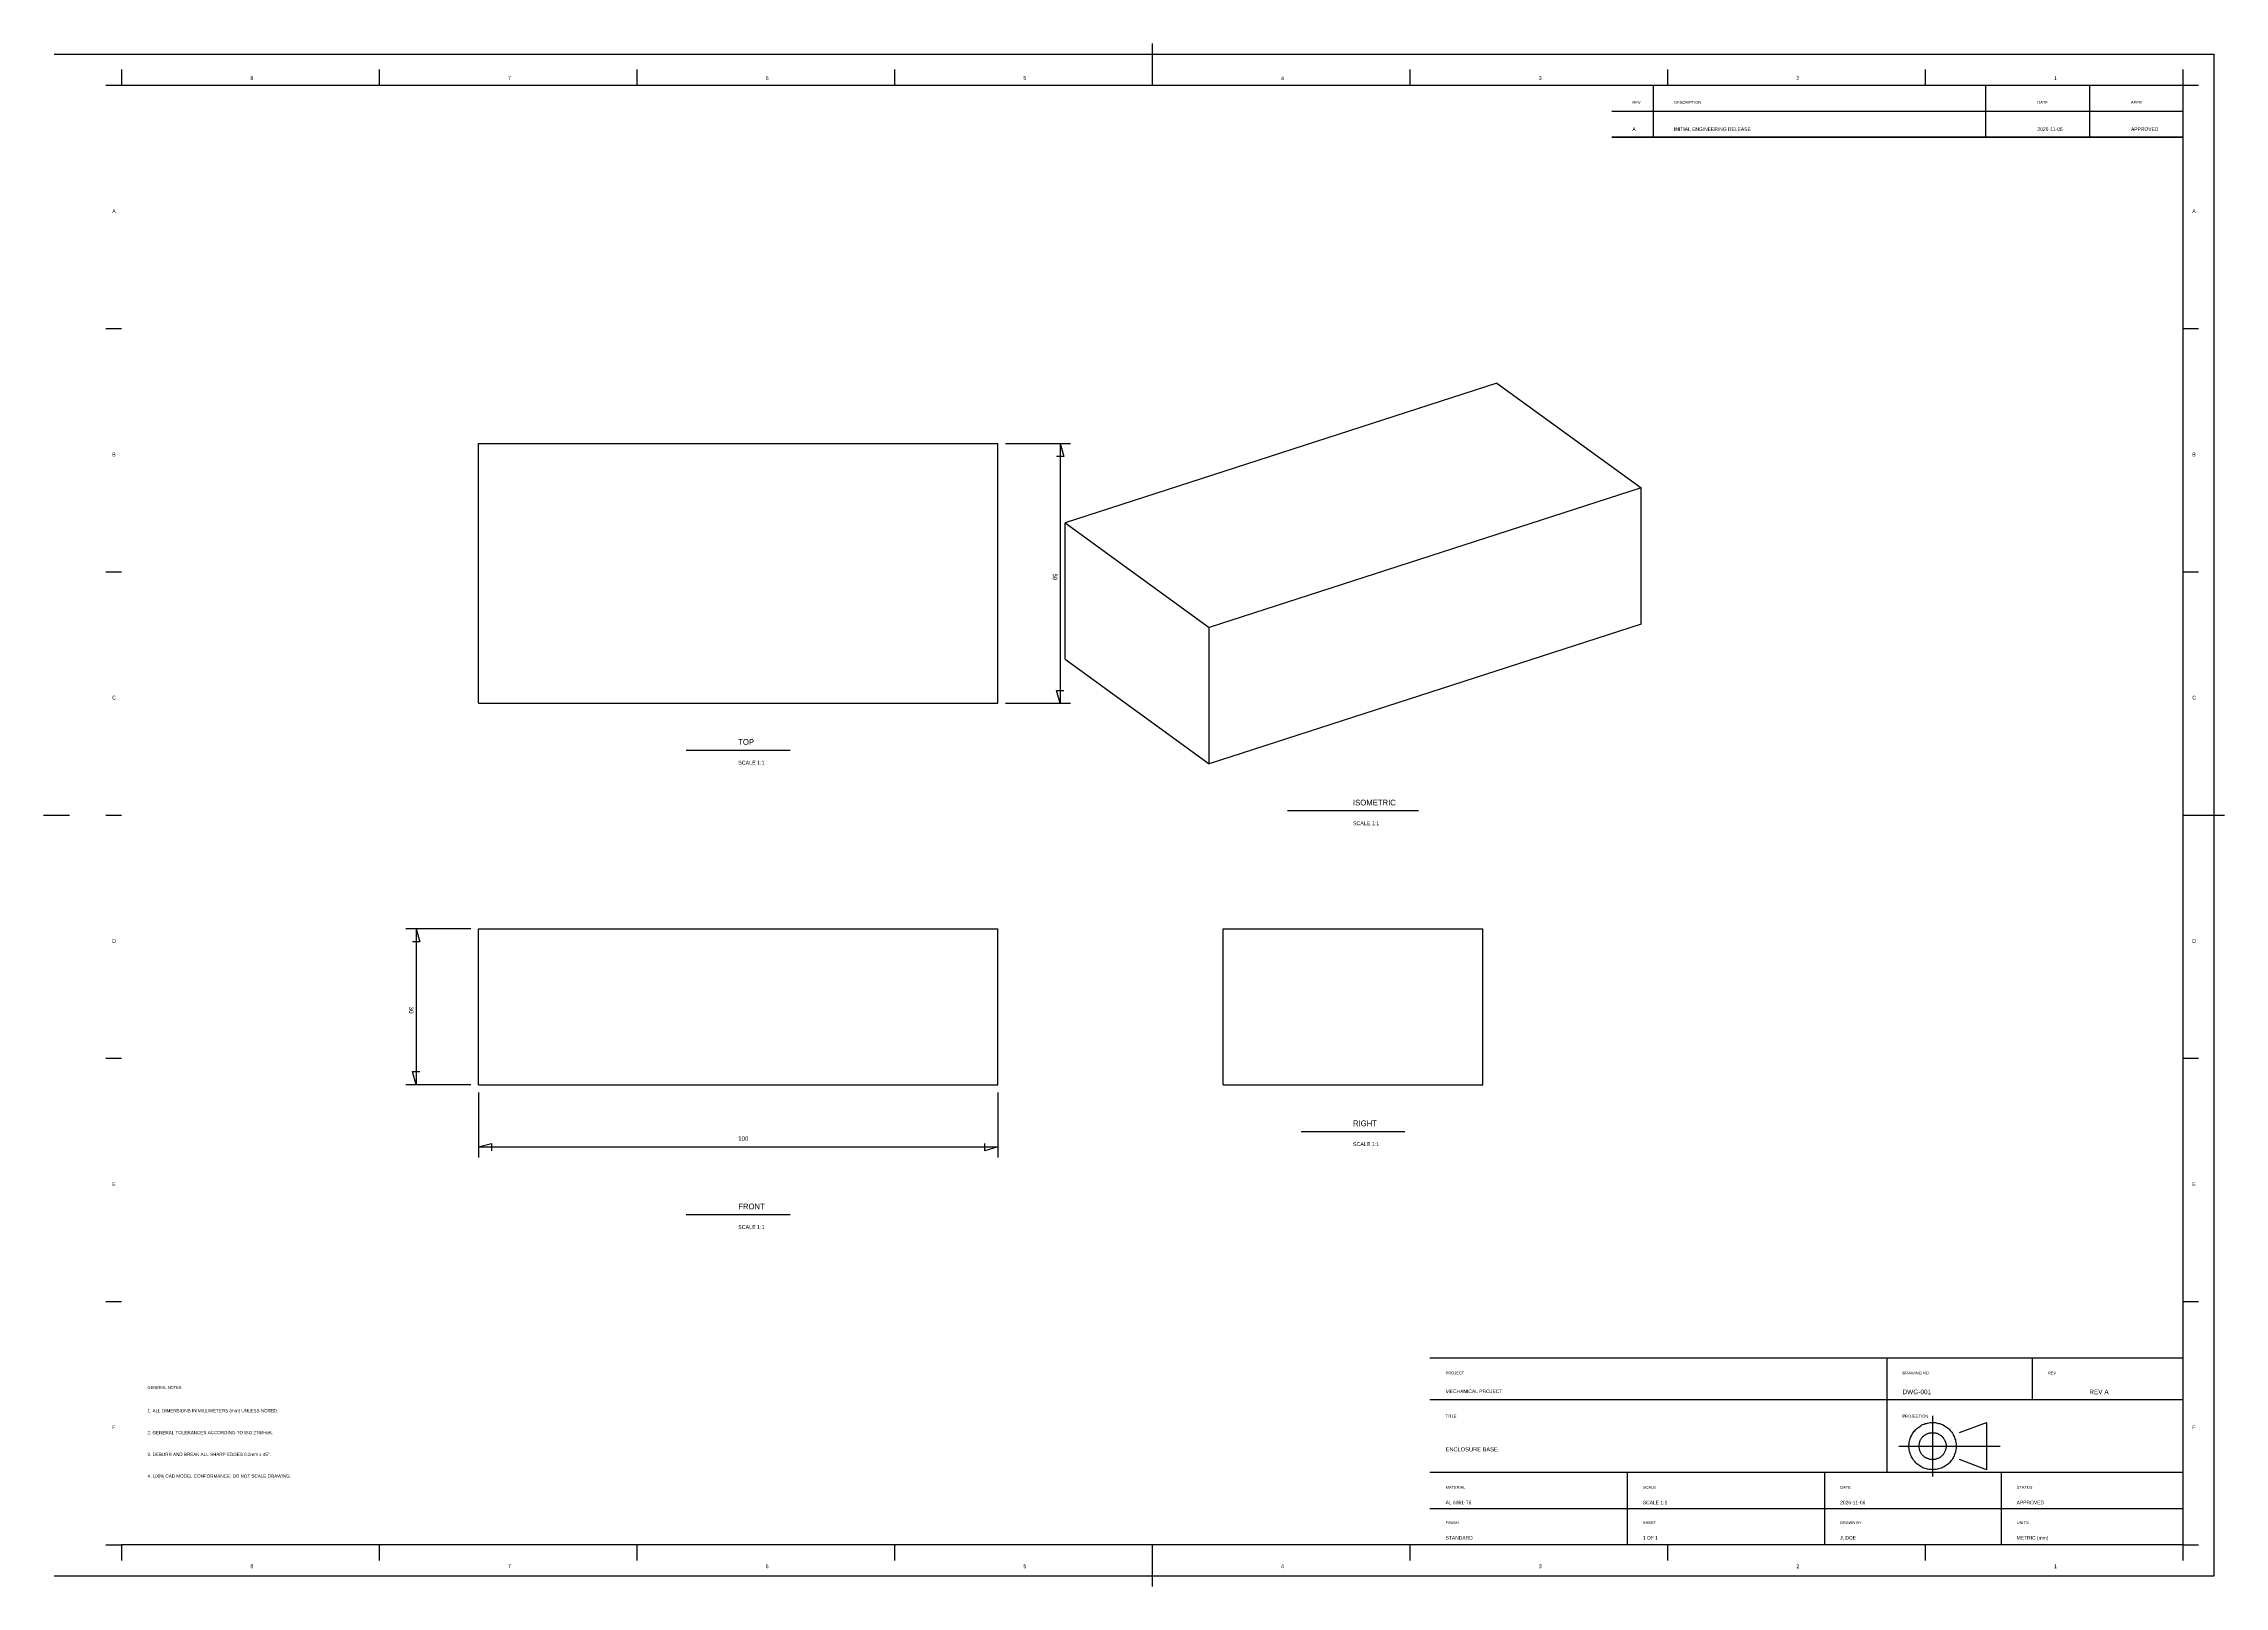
# Model space of a CAD drawing. Header units: metres. Extents: x 0 to 1587, y -826 to 297.
import ezdxf

# ---------------------------------------------------------------- set-up
doc = ezdxf.new("R2010")
doc.units = ezdxf.units.M
for name, color, linetype in [('ANNOTATIONS', 3, 'CONTINUOUS'), ('BORDER', 7, 'CONTINUOUS'), ('CENTER', 4, 'Continuous'), ('DIMENSIONS', 2, 'CONTINUOUS'), ('TITLE_BLOCK', 7, 'CONTINUOUS'), ('VISIBLE', 7, 'CONTINUOUS')]:
    doc.layers.add(name, color=color, linetype=linetype)

msp = doc.modelspace()

# ---------------------------------------------------------------- linework, layer by layer
at = {"layer": 'BORDER'}
for p, q in [((7.6, 289.4), (1579.8, 289.4)), ((806.9, 297), (806.9, 278.1)), ((1579.8, 289.4), (1579.8, -818)), ((56.7, 278.1), (56.7, 266.8)), ((244.2, 278.1), (244.2, 266.8)), ((431.8, 278.1), (431.8, 266.8)), ((619.4, 278.1), (619.4, 266.8)), ((806.9, 278.1), (806.9, 266.8)), ((994.5, 278.1), (994.5, 266.8)), ((1182, 278.1), (1182, 266.8)), ((1369.6, 278.1), (1369.6, 266.8)), ((1557.2, 278.1), (1557.2, 266.8)), ((45.4, 266.8), (56.7, 266.8)), ((56.7, 266.8), (1557.2, 266.8)), ((1171.7, 266.8), (1171.7, 229)), ((1413.5, 266.8), (1413.5, 229)), ((1489.1, 266.8), (1489.1, 229)), ((1557.2, 266.8), (1557.2, -795.3)), ((1557.2, 266.8), (1568.5, 266.8)), ((1141.4, 247.9), (1557.2, 247.9)), ((1141.4, 229), (1557.2, 229)), ((45.4, 89.8), (56.7, 89.8)), ((1557.2, 89.8), (1568.5, 89.8)), ((45.4, -87.3), (56.7, -87.3)), ((1557.2, -87.3), (1568.5, -87.3)), ((467.8, -217), (543.4, -217)), ((0, -264.3), (18.9, -264.3)), ((45.4, -264.3), (56.7, -264.3)), ((905.5, -261.1), (1000.7, -261.1)), ((1557.2, -264.3), (1568.5, -264.3)), ((1568.5, -264.3), (1587.4, -264.3)), ((45.4, -441.3), (56.7, -441.3)), ((1557.2, -441.3), (1568.5, -441.3)), ((915.3, -494.5), (990.9, -494.5)), ((467.8, -554.9), (543.4, -554.9)), ((45.4, -618.3), (56.7, -618.3)), ((1557.2, -618.3), (1568.5, -618.3)), ((1341.7, -659.2), (1341.7, -742.4)), ((1447.6, -659.2), (1447.6, -689.5)), ((1009.1, -689.5), (1557.2, -689.5)), ((1009.1, -742.4), (1557.2, -742.4)), ((1152.8, -742.4), (1152.8, -795.3)), ((1296.4, -742.4), (1296.4, -795.3)), ((1424.9, -742.4), (1424.9, -795.3)), ((1009.1, -768.8), (1557.2, -768.8)), ((45.4, -795.3), (56.7, -795.3)), ((1557.2, -795.3), (56.7, -795.3)), ((56.7, -795.3), (56.7, -806.6)), ((244.2, -795.3), (244.2, -806.6)), ((431.8, -795.3), (431.8, -806.6)), ((619.4, -795.3), (619.4, -806.6)), ((806.9, -795.3), (806.9, -806.6)), ((806.9, -806.6), (806.9, -825.5)), ((994.5, -795.3), (994.5, -806.6)), ((1182, -795.3), (1182, -806.6)), ((1369.6, -795.3), (1369.6, -806.6)), ((1557.2, -795.3), (1557.2, -806.6)), ((1557.2, -795.3), (1568.5, -795.3)), ((1579.8, -818), (7.6, -818))]:
    msp.add_line(p, q, dxfattribs=at)
at = {"layer": 'CENTER'}
for p, q in [((1375, -701.4), (1375, -745.6)), ((1350.4, -723.5), (1424.1, -723.5))]:
    msp.add_line(p, q, dxfattribs=at)
at = {"layer": 'DIMENSIONS'}
for p, q in [((700.2, 6), (747.5, 6)), ((739.9, 6), (739.9, -183)), ((739.9, 6), (742.6, -3.5)), ((742.6, -3.5), (737.3, -3.5)), ((739.9, -183), (737.3, -173.6)), ((737.3, -173.6), (742.6, -173.6)), ((700.2, -183), (747.5, -183)), ((310.9, -347.1), (263.7, -347.1)), ((271.3, -347.1), (271.3, -460.5)), ((271.3, -347.1), (273.9, -356.5)), ((273.9, -356.5), (268.6, -356.5)), ((271.3, -460.5), (268.6, -451)), ((268.6, -451), (273.9, -451)), ((310.9, -460.5), (263.7, -460.5)), ((316.6, -466.1), (316.6, -513.4)), ((694.6, -466.1), (694.6, -513.4)), ((316.6, -505.8), (326.1, -503.2)), ((316.6, -505.8), (694.6, -505.8)), ((326.1, -503.2), (326.1, -508.5)), ((685.1, -508.5), (685.1, -503.2)), ((694.6, -505.8), (685.1, -508.5))]:
    msp.add_line(p, q, dxfattribs=at)
at = {"layer": 'TITLE_BLOCK'}
for p, q in [((1141.4, 266.8), (1557.2, 266.8)), ((1557.2, 266.8), (1557.2, 229)), ((1557.2, 229), (1141.4, 229)), ((1009.1, -659.2), (1557.2, -659.2)), ((1557.2, -659.2), (1557.2, -795.3)), ((1557.2, -795.3), (1009.1, -795.3))]:
    msp.add_line(p, q, dxfattribs=at)
at = {"layer": 'VISIBLE'}
for p, q in [((1057.9, 50), (743.5, -51.6)), ((1057.9, 50), (1162.8, -26.2)), ((316.6, -183), (316.6, 6)), ((316.6, 6), (694.6, 6)), ((694.6, -183), (694.6, 6)), ((1162.8, -26.2), (848.3, -127.9)), ((1162.8, -125.4), (1162.8, -26.2)), ((743.5, -150.8), (743.5, -51.6)), ((743.5, -51.6), (848.3, -127.9)), ((1162.8, -125.4), (848.3, -227.1)), ((848.3, -227.1), (848.3, -127.9)), ((743.5, -150.8), (848.3, -227.1)), ((316.6, -183), (694.6, -183)), ((316.6, -460.5), (316.6, -347.1)), ((316.6, -347.1), (694.6, -347.1)), ((694.6, -460.5), (694.6, -347.1)), ((858.6, -460.5), (858.6, -347.1)), ((858.6, -347.1), (1047.6, -347.1)), ((1047.6, -460.5), (1047.6, -347.1)), ((316.6, -460.5), (694.6, -460.5)), ((858.6, -460.5), (1047.6, -460.5)), ((1360.1, -714.9), (1360.6, -714.1)), ((1360.6, -714.1), (1361.1, -713.4)), ((1361.1, -713.4), (1361.6, -712.6)), ((1361.6, -712.6), (1362.2, -712)), ((1362.2, -712), (1362.8, -711.3)), ((1362.8, -711.3), (1363.5, -710.7)), ((1363.5, -710.7), (1364.2, -710.1)), ((1364.2, -710.1), (1364.9, -709.6)), ((1364.9, -709.6), (1365.6, -709.1)), ((1365.6, -709.1), (1366.4, -708.6)), ((1366.4, -708.6), (1367.2, -708.1)), ((1367.2, -708.1), (1368, -707.8)), ((1368, -707.8), (1368.8, -707.4)), ((1368.8, -707.4), (1369.7, -707.1)), ((1369.7, -707.1), (1370.5, -706.9)), ((1370.5, -706.9), (1371.4, -706.7)), ((1371, -714.5), (1371.5, -714.3)), ((1371.4, -706.7), (1372.3, -706.5)), ((1371.5, -714.3), (1372, -714.1)), ((1372, -714.1), (1372.4, -714)), ((1372.3, -706.5), (1373.2, -706.4)), ((1372.4, -714), (1372.9, -713.9)), ((1372.9, -713.9), (1373.5, -713.8)), ((1373.2, -706.4), (1374.1, -706.3)), ((1373.5, -713.8), (1374, -713.7)), ((1374, -713.7), (1374.5, -713.7)), ((1374.1, -706.3), (1375, -706.3)), ((1374.5, -713.7), (1375, -713.6)), ((1375, -706.3), (1375.9, -706.3)), ((1375, -713.6), (1375.5, -713.7)), ((1375.5, -713.7), (1376, -713.7)), ((1375.9, -706.3), (1376.8, -706.4)), ((1376, -713.7), (1376.5, -713.8)), ((1376.5, -713.8), (1377, -713.9)), ((1376.8, -706.4), (1377.7, -706.5)), ((1377, -713.9), (1377.5, -714)), ((1377.5, -714), (1378, -714.1)), ((1377.7, -706.5), (1378.6, -706.7)), ((1378, -714.1), (1378.5, -714.3)), ((1378.5, -714.3), (1379, -714.5)), ((1378.6, -706.7), (1379.4, -706.9)), ((1379.4, -706.9), (1380.3, -707.1)), ((1380.3, -707.1), (1381.2, -707.4)), ((1381.2, -707.4), (1382, -707.8)), ((1382, -707.8), (1382.8, -708.1)), ((1382.8, -708.1), (1383.6, -708.6)), ((1383.6, -708.6), (1384.4, -709.1)), ((1384.4, -709.1), (1385.1, -709.6)), ((1385.1, -709.6), (1385.8, -710.1)), ((1385.8, -710.1), (1386.5, -710.7)), ((1386.5, -710.7), (1387.2, -711.3)), ((1387.2, -711.3), (1387.8, -712)), ((1387.8, -712), (1388.4, -712.6)), ((1388.4, -712.6), (1388.9, -713.4)), ((1388.9, -713.4), (1389.4, -714.1)), ((1389.4, -714.1), (1389.9, -714.9)), ((1394.6, -713.6), (1414.3, -706.3)), ((1414.3, -706.3), (1414.3, -740.7)), ((1357.8, -722.6), (1357.9, -721.7)), ((1357.8, -723.5), (1357.8, -722.6)), ((1357.8, -724.4), (1357.8, -723.5)), ((1357.9, -725.3), (1357.8, -724.4)), ((1357.9, -721.7), (1358, -720.8)), ((1358, -726.2), (1357.9, -725.3)), ((1358, -720.8), (1358.2, -719.9)), ((1358.2, -727.1), (1358, -726.2)), ((1358.2, -719.9), (1358.4, -719)), ((1358.4, -727.9), (1358.2, -727.1)), ((1358.4, -719), (1358.6, -718.2)), ((1358.6, -728.8), (1358.4, -727.9)), ((1358.6, -718.2), (1358.9, -717.3)), ((1358.9, -729.6), (1358.6, -728.8)), ((1358.9, -717.3), (1359.3, -716.5)), ((1359.3, -730.5), (1358.9, -729.6)), ((1359.3, -716.5), (1359.7, -715.7)), ((1359.7, -715.7), (1360.1, -714.9)), ((1365.2, -722.4), (1365.3, -721.9)), ((1365.2, -723), (1365.2, -722.4)), ((1365.2, -723.5), (1365.2, -723)), ((1365.2, -724), (1365.2, -723.5)), ((1365.2, -724.5), (1365.2, -724)), ((1365.3, -725), (1365.2, -724.5)), ((1365.3, -721.9), (1365.4, -721.4)), ((1365.4, -725.5), (1365.3, -725)), ((1365.4, -721.4), (1365.5, -720.9)), ((1365.5, -726), (1365.4, -725.5)), ((1365.5, -720.9), (1365.6, -720.4)), ((1365.6, -726.5), (1365.5, -726)), ((1365.6, -720.4), (1365.8, -720)), ((1365.8, -727), (1365.6, -726.5)), ((1365.8, -720), (1366, -719.5)), ((1366, -727.5), (1365.8, -727)), ((1366, -719.5), (1366.2, -719)), ((1366.2, -727.9), (1366, -727.5)), ((1366.2, -719), (1366.5, -718.6)), ((1366.5, -728.4), (1366.2, -727.9)), ((1366.5, -718.6), (1366.8, -718.1)), ((1366.8, -728.8), (1366.5, -728.4)), ((1366.8, -718.1), (1367, -717.7)), ((1367, -729.3), (1366.8, -728.8)), ((1367, -717.7), (1367.4, -717.3)), ((1367.4, -729.7), (1367, -729.3)), ((1367.4, -717.3), (1367.7, -716.9)), ((1367.7, -730), (1367.4, -729.7)), ((1367.7, -716.9), (1368, -716.5)), ((1368, -730.4), (1367.7, -730)), ((1368, -716.5), (1368.4, -716.2)), ((1368.4, -716.2), (1368.8, -715.8)), ((1368.8, -715.8), (1369.2, -715.5)), ((1369.2, -715.5), (1369.6, -715.2)), ((1369.6, -715.2), (1370.1, -715)), ((1370.1, -715), (1370.5, -714.7)), ((1370.5, -714.7), (1371, -714.5)), ((1379, -714.5), (1379.5, -714.7)), ((1379.5, -714.7), (1379.9, -715)), ((1379.9, -715), (1380.3, -715.2)), ((1380.3, -715.2), (1380.8, -715.5)), ((1380.8, -715.5), (1381.2, -715.8)), ((1381.2, -715.8), (1381.6, -716.2)), ((1381.6, -716.2), (1381.9, -716.5)), ((1381.9, -716.5), (1382.3, -716.9)), ((1382.3, -730), (1381.9, -730.4)), ((1382.3, -716.9), (1382.6, -717.3)), ((1382.6, -729.7), (1382.3, -730)), ((1382.6, -717.3), (1382.9, -717.7)), ((1382.9, -729.3), (1382.6, -729.7)), ((1382.9, -717.7), (1383.2, -718.1)), ((1383.2, -728.8), (1382.9, -729.3)), ((1383.2, -718.1), (1383.5, -718.6)), ((1383.5, -728.4), (1383.2, -728.8)), ((1383.5, -718.6), (1383.7, -719)), ((1383.7, -727.9), (1383.5, -728.4)), ((1383.7, -719), (1384, -719.5)), ((1384, -727.5), (1383.7, -727.9)), ((1384, -719.5), (1384.2, -720)), ((1384.2, -727), (1384, -727.5)), ((1384.2, -720), (1384.3, -720.4)), ((1384.3, -726.5), (1384.2, -727)), ((1384.3, -720.4), (1384.5, -720.9)), ((1384.5, -726), (1384.3, -726.5)), ((1384.5, -720.9), (1384.6, -721.4)), ((1384.6, -725.5), (1384.5, -726)), ((1384.6, -721.4), (1384.7, -721.9)), ((1384.7, -725), (1384.6, -725.5)), ((1384.7, -721.9), (1384.8, -722.4)), ((1384.8, -724.5), (1384.7, -725)), ((1384.8, -722.4), (1384.8, -723)), ((1384.8, -723), (1384.8, -723.5)), ((1384.8, -723.5), (1384.8, -724)), ((1384.8, -724), (1384.8, -724.5)), ((1389.9, -714.9), (1390.3, -715.7)), ((1390.3, -715.7), (1390.7, -716.5)), ((1390.7, -716.5), (1391, -717.3)), ((1391, -729.6), (1390.7, -730.5)), ((1391, -717.3), (1391.3, -718.2)), ((1391.3, -728.8), (1391, -729.6)), ((1391.3, -718.2), (1391.6, -719)), ((1391.6, -727.9), (1391.3, -728.8)), ((1391.6, -719), (1391.8, -719.9)), ((1391.8, -727.1), (1391.6, -727.9)), ((1391.8, -719.9), (1392, -720.8)), ((1392, -726.2), (1391.8, -727.1)), ((1392, -720.8), (1392.1, -721.7)), ((1392.1, -725.3), (1392, -726.2)), ((1392.1, -721.7), (1392.2, -722.6)), ((1392.2, -724.4), (1392.1, -725.3)), ((1392.2, -722.6), (1392.2, -723.5)), ((1392.2, -723.5), (1392.2, -724.4)), ((1359.7, -731.3), (1359.3, -730.5)), ((1360.1, -732.1), (1359.7, -731.3)), ((1360.6, -732.8), (1360.1, -732.1)), ((1361.1, -733.6), (1360.6, -732.8)), ((1361.6, -734.3), (1361.1, -733.6)), ((1362.2, -735), (1361.6, -734.3)), ((1362.8, -735.6), (1362.2, -735)), ((1363.5, -736.3), (1362.8, -735.6)), ((1364.2, -736.8), (1363.5, -736.3)), ((1364.9, -737.4), (1364.2, -736.8)), ((1365.6, -737.9), (1364.9, -737.4)), ((1366.4, -738.4), (1365.6, -737.9)), ((1367.2, -738.8), (1366.4, -738.4)), ((1368, -739.2), (1367.2, -738.8)), ((1368.4, -730.8), (1368, -730.4)), ((1368.8, -739.5), (1368, -739.2)), ((1368.8, -731.1), (1368.4, -730.8)), ((1369.2, -731.4), (1368.8, -731.1)), ((1369.7, -739.8), (1368.8, -739.5)), ((1369.6, -731.7), (1369.2, -731.4)), ((1370.1, -732), (1369.6, -731.7)), ((1370.5, -740.1), (1369.7, -739.8)), ((1370.5, -732.2), (1370.1, -732)), ((1371, -732.5), (1370.5, -732.2)), ((1371.4, -740.3), (1370.5, -740.1)), ((1371.5, -732.6), (1371, -732.5)), ((1372.3, -740.5), (1371.4, -740.3)), ((1372, -732.8), (1371.5, -732.6)), ((1372.4, -733), (1372, -732.8)), ((1373.2, -740.6), (1372.3, -740.5)), ((1372.9, -733.1), (1372.4, -733)), ((1373.5, -733.2), (1372.9, -733.1)), ((1374.1, -740.6), (1373.2, -740.6)), ((1374, -733.2), (1373.5, -733.2)), ((1374.5, -733.3), (1374, -733.2)), ((1375, -740.7), (1374.1, -740.6)), ((1375, -733.3), (1374.5, -733.3)), ((1375.5, -733.3), (1375, -733.3)), ((1375.9, -740.6), (1375, -740.7)), ((1376, -733.2), (1375.5, -733.3)), ((1376.8, -740.6), (1375.9, -740.6)), ((1376.5, -733.2), (1376, -733.2)), ((1377, -733.1), (1376.5, -733.2)), ((1377.7, -740.5), (1376.8, -740.6)), ((1377.5, -733), (1377, -733.1)), ((1378, -732.8), (1377.5, -733)), ((1378.6, -740.3), (1377.7, -740.5)), ((1378.5, -732.6), (1378, -732.8)), ((1379, -732.5), (1378.5, -732.6)), ((1379.4, -740.1), (1378.6, -740.3)), ((1379.5, -732.2), (1379, -732.5)), ((1380.3, -739.8), (1379.4, -740.1)), ((1379.9, -732), (1379.5, -732.2)), ((1380.3, -731.7), (1379.9, -732)), ((1380.8, -731.4), (1380.3, -731.7)), ((1381.2, -739.5), (1380.3, -739.8)), ((1381.2, -731.1), (1380.8, -731.4)), ((1381.6, -730.8), (1381.2, -731.1)), ((1382, -739.2), (1381.2, -739.5)), ((1381.9, -730.4), (1381.6, -730.8)), ((1382.8, -738.8), (1382, -739.2)), ((1383.6, -738.4), (1382.8, -738.8)), ((1384.4, -737.9), (1383.6, -738.4)), ((1385.1, -737.4), (1384.4, -737.9)), ((1385.8, -736.8), (1385.1, -737.4)), ((1386.5, -736.3), (1385.8, -736.8)), ((1387.2, -735.6), (1386.5, -736.3)), ((1387.8, -735), (1387.2, -735.6)), ((1388.4, -734.3), (1387.8, -735)), ((1388.9, -733.6), (1388.4, -734.3)), ((1389.4, -732.8), (1388.9, -733.6)), ((1389.9, -732.1), (1389.4, -732.8)), ((1390.3, -731.3), (1389.9, -732.1)), ((1390.7, -730.5), (1390.3, -731.3)), ((1414.3, -740.7), (1394.6, -733.3))]:
    msp.add_line(p, q, dxfattribs=at)

# ---------------------------------------------------------------- texts
at = {"layer": 'ANNOTATIONS'}
for s, height, p in [('TOP', 4.2, (505.6, -213.2)), ('SCALE 1:1', 2.8, (505.6, -227.6)), ('ISOMETRIC', 4.2, (953.1, -257.3)), ('SCALE 1:1', 2.8, (953.1, -271.7)), ('RIGHT', 4.2, (953.1, -490.7)), ('SCALE 1:1', 2.8, (953.1, -505.1)), ('FRONT', 4.2, (505.6, -551.2)), ('SCALE 1:1', 2.8, (505.6, -565.5)), ('1. ALL DIMENSIONS IN MILLIMETERS (mm) UNLESS NOTED.', 2.4, (75.6, -698.9)), ('2. GENERAL TOLERANCES ACCORDING TO ISO 2768-mK.', 2.4, (75.6, -714.8)), ('3. DEBURR AND BREAK ALL SHARP EDGES 0.2mm x 45°.', 2.4, (75.6, -730.7)), ('4. 100% CAD MODEL CONFORMANCE; DO NOT SCALE DRAWING.', 2.4, (75.6, -746.5))]:
    msp.add_text(s, height=height, dxfattribs=at).set_placement(p)
at = {"layer": 'BORDER'}
for s, p in [('8', (150.5, 270.5)), ('7', (338, 270.5)), ('6', (525.6, 270.5)), ('5', (713.2, 270.5)), ('4', (900.7, 270.5)), ('3', (1088.3, 270.5)), ('2', (1275.8, 270.5)), ('1', (1463.4, 270.5)), ('A', (49.9, 173.7)), ('A', (1564, 173.7)), ('B', (49.9, -3.3)), ('B', (1564, -3.3)), ('C', (49.9, -180.3)), ('C', (1564, -180.3)), ('D', (49.9, -357.3)), ('D', (1564, -357.3)), ('E', (49.9, -534.3)), ('E', (1564, -534.3)), ('F', (49.9, -711.3)), ('F', (1564, -711.3)), ('8', (150.5, -812.3)), ('7', (338, -812.3)), ('6', (525.6, -812.3)), ('5', (713.2, -812.3)), ('4', (900.7, -812.3)), ('3', (1088.3, -812.3)), ('2', (1275.8, -812.3)), ('1', (1463.4, -812.3))]:
    msp.add_text(s, height=2.8, dxfattribs=at).set_placement(p)
at = {"layer": 'DIMENSIONS'}
for s, p in [('50', (734.6, -88.5)), ('30', (266, -403.8))]:
    msp.add_text(s, height=3.2, rotation=-90, dxfattribs=at).set_placement(p)
msp.add_text('100', height=3.2, dxfattribs=at).set_placement((505.6, -501.3))
at = {"layer": 'TITLE_BLOCK'}
for s, height, p in [('REV', 2.1, (1156.5, 253.2)), ('DESCRIPTION', 2.1, (1186.8, 253.2)), ('DATE', 2.1, (1451.3, 253.2)), ('APPR', 2.1, (1519.4, 253.2)), ('A', 2.6, (1156.5, 233.5)), ('INITIAL ENGINEERING RELEASE', 2.6, (1186.8, 233.5)), ('2026-11-06', 2.6, (1451.3, 233.5)), ('APPROVED', 2.6, (1519.4, 233.5)), ('GENERAL NOTES:', 2.1, (75.6, -681.9)), ('PROJECT', 2.1, (1020.5, -671.3)), ('MECHANICAL PROJECT', 2.6, (1020.5, -684.9)), ('DRAWING NO.', 2.1, (1353.1, -671.3)), ('DWG-001', 3.4, (1353.1, -685.7)), ('REV', 2.1, (1458.9, -671.3)), ('REV A', 3.4, (1489.1, -685.7)), ('TITLE', 2.1, (1020.5, -702.7)), ('PROJECTION', 2.1, (1353.1, -702.7)), ('ENCLOSURE BASE', 3, (1020.5, -727.3)), ('MATERIAL', 2.1, (1020.5, -754.5)), ('SCALE', 2.1, (1164.1, -754.5)), ('DATE', 2.1, (1307.7, -754.5)), ('STATUS', 2.1, (1436.2, -754.5)), ('AL 6061-T6', 2.6, (1020.5, -765.8)), ('SCALE 1:1', 2.6, (1164.1, -765.8)), ('2026-11-06', 2.6, (1307.7, -765.8)), ('APPROVED', 2.6, (1436.2, -765.8)), ('STANDARD', 2.6, (1020.5, -791.5)), ('FINISH', 2.1, (1020.5, -780.2)), ('SHEET', 2.1, (1164.1, -780.2)), ('1 OF 1', 2.6, (1164.1, -791.5)), ('J. DOE', 2.6, (1307.7, -791.5)), ('DRAWN BY', 2.1, (1307.7, -780.2)), ('UNITS', 2.1, (1436.2, -780.2)), ('METRIC (mm)', 2.6, (1436.2, -791.5))]:
    msp.add_text(s, height=height, dxfattribs=at).set_placement(p)

doc.saveas('drawing.dxf')
